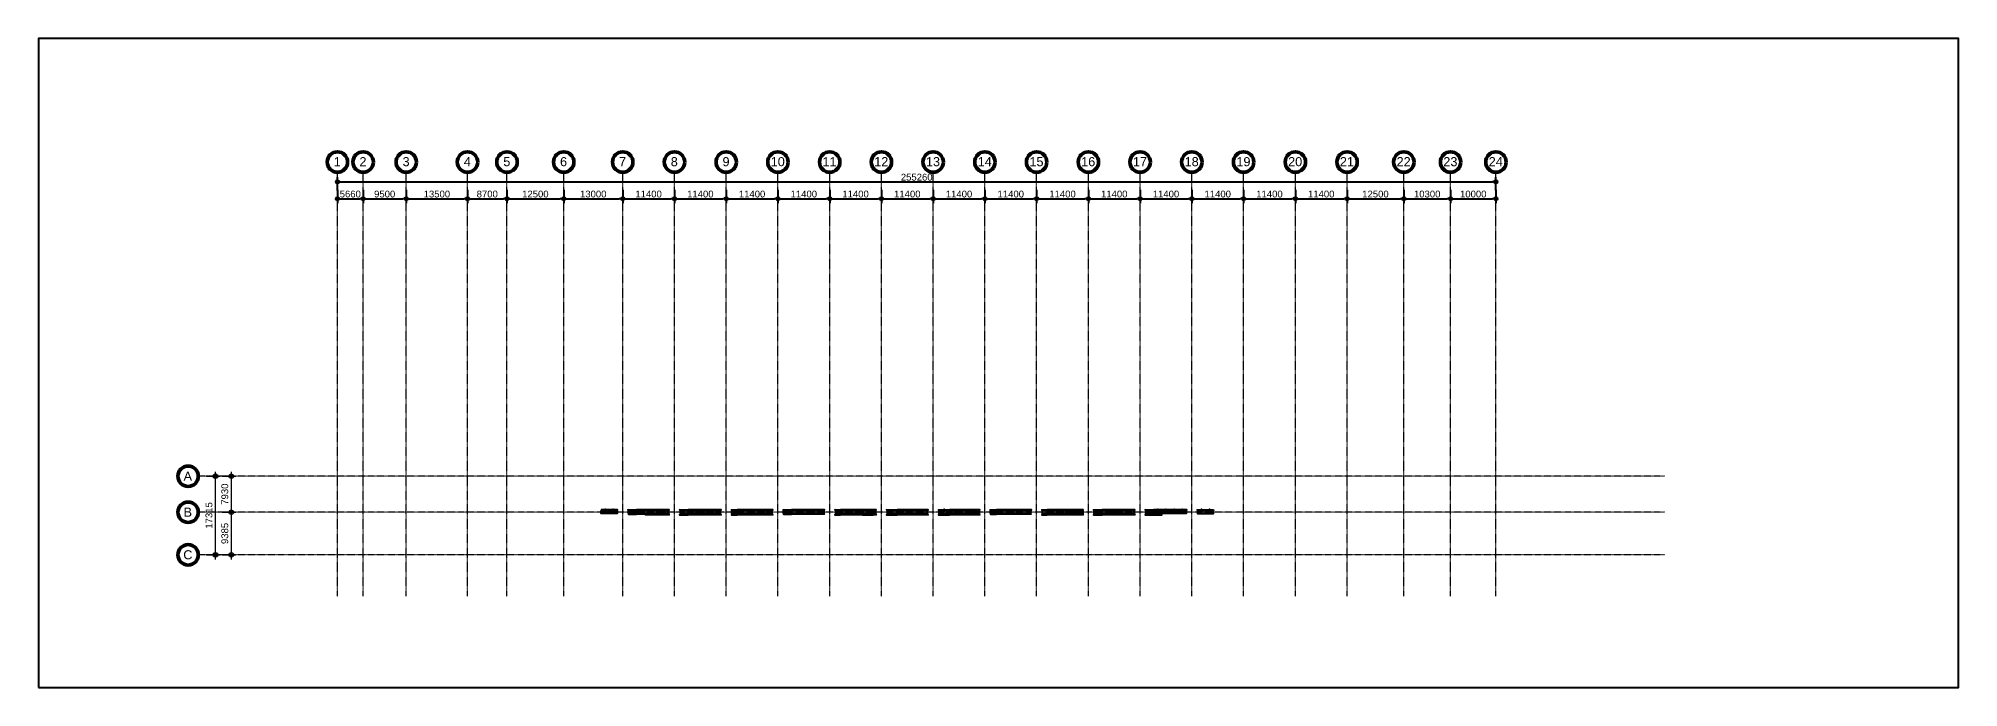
# Model space of a CAD drawing. Header units: millimetres. Extents: x -70132 to 394080, y -1879526 to 121974.
# Drawn here: x -66720 to 356364, y -592847 to -449883 of the extents above; entities that cross this region are included whole.
import ezdxf

# ---------------------------------------------------------------- set-up
doc = ezdxf.new("R2010")
doc.units = ezdxf.units.MM
doc.linetypes.add('DPA_Grid _ Level 100', pattern=[10, 5.5, -1.6, 1.3, -1.6])
doc.layers.add('009 - AHP_06_PANEL_MAIN_COLOR_1', color=3, linetype='Continuous')
for name, color, linetype, lineweight in [('A-ANNO-DIMS', 1, 'Continuous', 9), ('A-ANNO-DIMS-500', 1, 'Continuous', 9), ('S-GRID', 251, 'Continuous', 9), ('S-GRID-IDEN', 3, 'Continuous', 50)]:
    doc.layers.add(name, color=color, linetype=linetype, lineweight=lineweight)
doc.styles.add('Arial', font='arial.ttf', dxfattribs={"height": 1500})
doc.styles.add('Arial_1', font='arial.ttf', dxfattribs={"height": 2000})
doc.styles.add('Arial_2', font='arial.ttf', dxfattribs={"height": 3})
doc.dimstyles.new('DPA-DIM-3_0_C-C', dxfattribs={"dimscale": 304.8, "dimtxt": 1530.3891, "dimasz": 2.46063, "dimexe": 3.28084, "dimexo": 0.0625, "dimgap": 0.82021, "dimtad": 1, "dimdec": 0, "dimzin": 0, "dimdsep": 46, "dimtxsty": 'Arial_2', "dimblk1": 'DOTBLANK', "dimblk2": 'DOTBLANK', "dimsah": 1, "dimcen": 0.09, "dimdle": 3.28084, "dimadec": 8, "dimazin": 0, "dimtfac": 1, "dimtdec": 4, "dimtix": 1, "dimtmove": 0, "dimatfit": 3, "dimfxl": 6.56168, "dimfxlon": 1, "dimtvp": 1, "dimtolj": 1, "dimtzin": 0, "dimarcsym": 2})

# ---------------------------------------------------------------- blocks, each defined once
blk = doc.blocks.new('Grid - 100 Scale-586761-UPPER PLATFORM LEVEL - REFLECTED CEILING')
at = {"layer": 'S-GRID-IDEN'}
blk.add_circle((0, 0), 4.5, dxfattribs=at)
blk = doc.blocks.new('DIMBLOCK1-UPPER PLATFORM LEVEL - REFLECTED CEILING')
at = {"layer": 'A-ANNO-DIMS-500', "transparency": 16777216}
for p, q in [((-1852107, -267565), (-1849107, -267565)), ((-1850107, -267565), (-1852107, -267565)), ((-1850107, -277950), (-1850107, -267565)), ((-1852107, -276950), (-1849107, -276950)), ((-1850107, -276950), (-1852107, -276950))]:
    blk.add_line(p, q, dxfattribs=at)
at = {"layer": 'A-ANNO-DIMS-500', "lineweight": 35, "transparency": 16777216}
for centre in [(-1850107, -267565), (-1850107, -276950)]:
    blk.add_circle(centre, 375, dxfattribs=at)
at = {"layer": 'A-ANNO-DIMS-500', "color": 0, "transparency": 16777216, "insert": (-1852304, -274565), "char_height": 1500, "width": 5537.65, "attachment_point": 1, "rotation": 90, "line_spacing_factor": 0.941778, "style": 'Arial'}
blk.add_mtext('9385', dxfattribs=at)
blk = doc.blocks.new('_DotBlank')
at = {"color": 0, "linetype": 'ByBlock', "lineweight": -2}
blk.add_line((-0.5, 0), (-1, 0), dxfattribs=at)
blk.add_circle((0, 0), 0.5, dxfattribs=at)
blk = doc.blocks.new('DIMBLOCK2-UPPER PLATFORM LEVEL - REFLECTED CEILING')
at = {"layer": 'A-ANNO-DIMS-500', "transparency": 16777216}
for p, q in [((-1852107, -259635), (-1849107, -259635)), ((-1850107, -259635), (-1852107, -259635)), ((-1850107, -267565), (-1850107, -258635)), ((-1852107, -267565), (-1849107, -267565)), ((-1850107, -267565), (-1852107, -267565))]:
    blk.add_line(p, q, dxfattribs=at)
at = {"layer": 'A-ANNO-DIMS-500', "lineweight": 35, "transparency": 16777216}
for centre in [(-1850107, -259635), (-1850107, -267565)]:
    blk.add_circle(centre, 375, dxfattribs=at)
at = {"layer": 'A-ANNO-DIMS-500', "color": 0, "transparency": 16777216, "insert": (-1852304, -265907), "char_height": 1500, "width": 5537.65, "attachment_point": 1, "rotation": 90, "line_spacing_factor": 0.941778, "style": 'Arial'}
blk.add_mtext('7930', dxfattribs=at)
blk = doc.blocks.new('DIMBLOCK3-UPPER PLATFORM LEVEL - REFLECTED CEILING')
at = {"layer": 'A-ANNO-DIMS-500', "transparency": 16777216}
for p, q in [((-1855607, -259635), (-1852607, -259635)), ((-1853607, -259635), (-1855607, -259635)), ((-1853607, -277950), (-1853607, -258635)), ((-1855607, -276950), (-1852607, -276950)), ((-1853607, -276950), (-1855607, -276950))]:
    blk.add_line(p, q, dxfattribs=at)
at = {"layer": 'A-ANNO-DIMS-500', "lineweight": 35, "transparency": 16777216}
for centre in [(-1853607, -259635), (-1853607, -276950)]:
    blk.add_circle(centre, 375, dxfattribs=at)
at = {"layer": 'A-ANNO-DIMS-500', "color": 0, "transparency": 16777216, "insert": (-1855804, -271177), "char_height": 1500, "width": 6922.07, "attachment_point": 1, "rotation": 90, "line_spacing_factor": 0.941778, "style": 'Arial'}
blk.add_mtext('17315', dxfattribs=at)
blk = doc.blocks.new('DIMBLOCK4-UPPER PLATFORM LEVEL - REFLECTED CEILING')
at = {"layer": 'A-ANNO-DIMS', "color": 0, "lineweight": -2, "transparency": 16777216}
for p, q in [((-1826734, -196535), (-1826734, -199516)), ((-1825984, -198516), (-1821824, -198516)), ((-1821074, -196535), (-1821074, -199516))]:
    blk.add_line(p, q, dxfattribs=at)
at = {"layer": 'Defpoints', "color": 0, "transparency": 16777216}
for p in [(-1826734, -196516), (-1821074, -196516), (-1821074, -198516)]:
    blk.add_point(p, dxfattribs=at)
at = {"layer": 'A-ANNO-DIMS', "color": 0, "lineweight": -2, "transparency": 16777216, "xscale": 750, "yscale": 750, "zscale": 750, "rotation": 180}
blk.add_blockref('_DotBlank', (-1826734, -198516), dxfattribs=at)
at = {"layer": 'A-ANNO-DIMS', "color": 0, "lineweight": -2, "transparency": 16777216, "xscale": 750, "yscale": 750, "zscale": 750}
blk.add_blockref('_DotBlank', (-1821074, -198516), dxfattribs=at)
at = {"layer": 'A-ANNO-DIMS', "color": 0, "transparency": 16777216, "insert": (-1823904, -197500), "char_height": 1500, "width": 5537.65, "attachment_point": 5, "style": 'Arial'}
blk.add_mtext('\\A1;5660', dxfattribs=at)
blk = doc.blocks.new('DIMBLOCK5-UPPER PLATFORM LEVEL - REFLECTED CEILING')
at = {"layer": 'A-ANNO-DIMS', "color": 0, "lineweight": -2, "transparency": 16777216}
for p, q in [((-1821074, -196535), (-1821074, -199516)), ((-1820324, -198516), (-1812324, -198516)), ((-1811574, -196535), (-1811574, -199516))]:
    blk.add_line(p, q, dxfattribs=at)
at = {"layer": 'Defpoints', "color": 0, "transparency": 16777216}
for p in [(-1821074, -196516), (-1811574, -196516), (-1811574, -198516)]:
    blk.add_point(p, dxfattribs=at)
at = {"layer": 'A-ANNO-DIMS', "color": 0, "lineweight": -2, "transparency": 16777216, "xscale": 750, "yscale": 750, "zscale": 750, "rotation": 180}
blk.add_blockref('_DotBlank', (-1821074, -198516), dxfattribs=at)
at = {"layer": 'A-ANNO-DIMS', "color": 0, "lineweight": -2, "transparency": 16777216, "xscale": 750, "yscale": 750, "zscale": 750}
blk.add_blockref('_DotBlank', (-1811574, -198516), dxfattribs=at)
at = {"layer": 'A-ANNO-DIMS', "color": 0, "transparency": 16777216, "insert": (-1816324, -197500), "char_height": 1500, "width": 5537.65, "attachment_point": 5, "style": 'Arial'}
blk.add_mtext('\\A1;9500', dxfattribs=at)
blk = doc.blocks.new('DIMBLOCK6-UPPER PLATFORM LEVEL - REFLECTED CEILING')
at = {"layer": 'A-ANNO-DIMS', "color": 0, "lineweight": -2, "transparency": 16777216}
for p, q in [((-1811574, -196535), (-1811574, -199516)), ((-1810824, -198516), (-1798824, -198516)), ((-1798074, -196535), (-1798074, -199516))]:
    blk.add_line(p, q, dxfattribs=at)
at = {"layer": 'Defpoints', "color": 0, "transparency": 16777216}
for p in [(-1811574, -196516), (-1798074, -196516), (-1798074, -198516)]:
    blk.add_point(p, dxfattribs=at)
at = {"layer": 'A-ANNO-DIMS', "color": 0, "lineweight": -2, "transparency": 16777216, "xscale": 750, "yscale": 750, "zscale": 750, "rotation": 180}
blk.add_blockref('_DotBlank', (-1811574, -198516), dxfattribs=at)
at = {"layer": 'A-ANNO-DIMS', "color": 0, "lineweight": -2, "transparency": 16777216, "xscale": 750, "yscale": 750, "zscale": 750}
blk.add_blockref('_DotBlank', (-1798074, -198516), dxfattribs=at)
at = {"layer": 'A-ANNO-DIMS', "color": 0, "transparency": 16777216, "insert": (-1804824, -197500), "char_height": 1500, "width": 6922.07, "attachment_point": 5, "style": 'Arial'}
blk.add_mtext('\\A1;13500', dxfattribs=at)
blk = doc.blocks.new('DIMBLOCK7-UPPER PLATFORM LEVEL - REFLECTED CEILING')
at = {"layer": 'A-ANNO-DIMS', "color": 0, "lineweight": -2, "transparency": 16777216}
for p, q in [((-1798074, -196535), (-1798074, -199516)), ((-1797324, -198516), (-1790124, -198516)), ((-1789374, -196535), (-1789374, -199516))]:
    blk.add_line(p, q, dxfattribs=at)
at = {"layer": 'Defpoints', "color": 0, "transparency": 16777216}
for p in [(-1798074, -196516), (-1789374, -196516), (-1789374, -198516)]:
    blk.add_point(p, dxfattribs=at)
at = {"layer": 'A-ANNO-DIMS', "color": 0, "lineweight": -2, "transparency": 16777216, "xscale": 750, "yscale": 750, "zscale": 750, "rotation": 180}
blk.add_blockref('_DotBlank', (-1798074, -198516), dxfattribs=at)
at = {"layer": 'A-ANNO-DIMS', "color": 0, "lineweight": -2, "transparency": 16777216, "xscale": 750, "yscale": 750, "zscale": 750}
blk.add_blockref('_DotBlank', (-1789374, -198516), dxfattribs=at)
at = {"layer": 'A-ANNO-DIMS', "color": 0, "transparency": 16777216, "insert": (-1793724, -197500), "char_height": 1500, "width": 5537.65, "attachment_point": 5, "style": 'Arial'}
blk.add_mtext('\\A1;8700', dxfattribs=at)
blk = doc.blocks.new('DIMBLOCK8-UPPER PLATFORM LEVEL - REFLECTED CEILING')
at = {"layer": 'A-ANNO-DIMS', "color": 0, "lineweight": -2, "transparency": 16777216}
for p, q in [((-1789374, -196535), (-1789374, -199516)), ((-1788624, -198516), (-1777624, -198516)), ((-1776874, -196535), (-1776874, -199516))]:
    blk.add_line(p, q, dxfattribs=at)
at = {"layer": 'Defpoints', "color": 0, "transparency": 16777216}
for p in [(-1789374, -196516), (-1776874, -196516), (-1776874, -198516)]:
    blk.add_point(p, dxfattribs=at)
at = {"layer": 'A-ANNO-DIMS', "color": 0, "lineweight": -2, "transparency": 16777216, "xscale": 750, "yscale": 750, "zscale": 750, "rotation": 180}
blk.add_blockref('_DotBlank', (-1789374, -198516), dxfattribs=at)
at = {"layer": 'A-ANNO-DIMS', "color": 0, "lineweight": -2, "transparency": 16777216, "xscale": 750, "yscale": 750, "zscale": 750}
blk.add_blockref('_DotBlank', (-1776874, -198516), dxfattribs=at)
at = {"layer": 'A-ANNO-DIMS', "color": 0, "transparency": 16777216, "insert": (-1783124, -197500), "char_height": 1500, "width": 6922.07, "attachment_point": 5, "style": 'Arial'}
blk.add_mtext('\\A1;12500', dxfattribs=at)
blk = doc.blocks.new('DIMBLOCK9-UPPER PLATFORM LEVEL - REFLECTED CEILING')
at = {"layer": 'A-ANNO-DIMS', "color": 0, "lineweight": -2, "transparency": 16777216}
for p, q in [((-1776874, -196535), (-1776874, -199516)), ((-1776124, -198516), (-1764624, -198516)), ((-1763874, -196535), (-1763874, -199516))]:
    blk.add_line(p, q, dxfattribs=at)
at = {"layer": 'Defpoints', "color": 0, "transparency": 16777216}
for p in [(-1776874, -196516), (-1763874, -196516), (-1763874, -198516)]:
    blk.add_point(p, dxfattribs=at)
at = {"layer": 'A-ANNO-DIMS', "color": 0, "lineweight": -2, "transparency": 16777216, "xscale": 750, "yscale": 750, "zscale": 750, "rotation": 180}
blk.add_blockref('_DotBlank', (-1776874, -198516), dxfattribs=at)
at = {"layer": 'A-ANNO-DIMS', "color": 0, "lineweight": -2, "transparency": 16777216, "xscale": 750, "yscale": 750, "zscale": 750}
blk.add_blockref('_DotBlank', (-1763874, -198516), dxfattribs=at)
at = {"layer": 'A-ANNO-DIMS', "color": 0, "transparency": 16777216, "insert": (-1770374, -197500), "char_height": 1500, "width": 6922.07, "attachment_point": 5, "style": 'Arial'}
blk.add_mtext('\\A1;13000', dxfattribs=at)
blk = doc.blocks.new('DIMBLOCK10-UPPER PLATFORM LEVEL - REFLECTED CEILING')
at = {"layer": 'A-ANNO-DIMS', "color": 0, "lineweight": -2, "transparency": 16777216}
for p, q in [((-1763874, -196535), (-1763874, -199516)), ((-1763124, -198516), (-1753224, -198516)), ((-1752474, -196535), (-1752474, -199516))]:
    blk.add_line(p, q, dxfattribs=at)
at = {"layer": 'Defpoints', "color": 0, "transparency": 16777216}
for p in [(-1763874, -196516), (-1752474, -196516), (-1752474, -198516)]:
    blk.add_point(p, dxfattribs=at)
at = {"layer": 'A-ANNO-DIMS', "color": 0, "lineweight": -2, "transparency": 16777216, "xscale": 750, "yscale": 750, "zscale": 750, "rotation": 180}
blk.add_blockref('_DotBlank', (-1763874, -198516), dxfattribs=at)
at = {"layer": 'A-ANNO-DIMS', "color": 0, "lineweight": -2, "transparency": 16777216, "xscale": 750, "yscale": 750, "zscale": 750}
blk.add_blockref('_DotBlank', (-1752474, -198516), dxfattribs=at)
at = {"layer": 'A-ANNO-DIMS', "color": 0, "transparency": 16777216, "insert": (-1758174, -197500), "char_height": 1500, "width": 6922.07, "attachment_point": 5, "style": 'Arial'}
blk.add_mtext('\\A1;11400', dxfattribs=at)
blk = doc.blocks.new('DIMBLOCK11-UPPER PLATFORM LEVEL - REFLECTED CEILING')
at = {"layer": 'A-ANNO-DIMS', "color": 0, "lineweight": -2, "transparency": 16777216}
for p, q in [((-1752474, -196535), (-1752474, -199516)), ((-1751724, -198516), (-1741824, -198516)), ((-1741074, -196535), (-1741074, -199516))]:
    blk.add_line(p, q, dxfattribs=at)
at = {"layer": 'Defpoints', "color": 0, "transparency": 16777216}
for p in [(-1752474, -196516), (-1741074, -196516), (-1741074, -198516)]:
    blk.add_point(p, dxfattribs=at)
at = {"layer": 'A-ANNO-DIMS', "color": 0, "lineweight": -2, "transparency": 16777216, "xscale": 750, "yscale": 750, "zscale": 750, "rotation": 180}
blk.add_blockref('_DotBlank', (-1752474, -198516), dxfattribs=at)
at = {"layer": 'A-ANNO-DIMS', "color": 0, "lineweight": -2, "transparency": 16777216, "xscale": 750, "yscale": 750, "zscale": 750}
blk.add_blockref('_DotBlank', (-1741074, -198516), dxfattribs=at)
at = {"layer": 'A-ANNO-DIMS', "color": 0, "transparency": 16777216, "insert": (-1746774, -197500), "char_height": 1500, "width": 6922.07, "attachment_point": 5, "style": 'Arial'}
blk.add_mtext('\\A1;11400', dxfattribs=at)
blk = doc.blocks.new('DIMBLOCK12-UPPER PLATFORM LEVEL - REFLECTED CEILING')
at = {"layer": 'A-ANNO-DIMS', "color": 0, "lineweight": -2, "transparency": 16777216}
for p, q in [((-1741074, -196535), (-1741074, -199516)), ((-1740324, -198516), (-1730424, -198516)), ((-1729674, -196535), (-1729674, -199516))]:
    blk.add_line(p, q, dxfattribs=at)
at = {"layer": 'Defpoints', "color": 0, "transparency": 16777216}
for p in [(-1741074, -196516), (-1729674, -196516), (-1729674, -198516)]:
    blk.add_point(p, dxfattribs=at)
at = {"layer": 'A-ANNO-DIMS', "color": 0, "lineweight": -2, "transparency": 16777216, "xscale": 750, "yscale": 750, "zscale": 750, "rotation": 180}
blk.add_blockref('_DotBlank', (-1741074, -198516), dxfattribs=at)
at = {"layer": 'A-ANNO-DIMS', "color": 0, "lineweight": -2, "transparency": 16777216, "xscale": 750, "yscale": 750, "zscale": 750}
blk.add_blockref('_DotBlank', (-1729674, -198516), dxfattribs=at)
at = {"layer": 'A-ANNO-DIMS', "color": 0, "transparency": 16777216, "insert": (-1735374, -197500), "char_height": 1500, "width": 6922.07, "attachment_point": 5, "style": 'Arial'}
blk.add_mtext('\\A1;11400', dxfattribs=at)
blk = doc.blocks.new('DIMBLOCK13-UPPER PLATFORM LEVEL - REFLECTED CEILING')
at = {"layer": 'A-ANNO-DIMS', "color": 0, "lineweight": -2, "transparency": 16777216}
for p, q in [((-1729674, -196535), (-1729674, -199516)), ((-1728924, -198516), (-1719024, -198516)), ((-1718274, -196535), (-1718274, -199516))]:
    blk.add_line(p, q, dxfattribs=at)
at = {"layer": 'Defpoints', "color": 0, "transparency": 16777216}
for p in [(-1729674, -196516), (-1718274, -196516), (-1718274, -198516)]:
    blk.add_point(p, dxfattribs=at)
at = {"layer": 'A-ANNO-DIMS', "color": 0, "lineweight": -2, "transparency": 16777216, "xscale": 750, "yscale": 750, "zscale": 750, "rotation": 180}
blk.add_blockref('_DotBlank', (-1729674, -198516), dxfattribs=at)
at = {"layer": 'A-ANNO-DIMS', "color": 0, "lineweight": -2, "transparency": 16777216, "xscale": 750, "yscale": 750, "zscale": 750}
blk.add_blockref('_DotBlank', (-1718274, -198516), dxfattribs=at)
at = {"layer": 'A-ANNO-DIMS', "color": 0, "transparency": 16777216, "insert": (-1723974, -197500), "char_height": 1500, "width": 6922.07, "attachment_point": 5, "style": 'Arial'}
blk.add_mtext('\\A1;11400', dxfattribs=at)
blk = doc.blocks.new('DIMBLOCK14-UPPER PLATFORM LEVEL - REFLECTED CEILING')
at = {"layer": 'A-ANNO-DIMS', "color": 0, "lineweight": -2, "transparency": 16777216}
for p, q in [((-1718274, -196535), (-1718274, -199516)), ((-1717524, -198516), (-1707624, -198516)), ((-1706874, -196535), (-1706874, -199516))]:
    blk.add_line(p, q, dxfattribs=at)
at = {"layer": 'Defpoints', "color": 0, "transparency": 16777216}
for p in [(-1718274, -196516), (-1706874, -196516), (-1706874, -198516)]:
    blk.add_point(p, dxfattribs=at)
at = {"layer": 'A-ANNO-DIMS', "color": 0, "lineweight": -2, "transparency": 16777216, "xscale": 750, "yscale": 750, "zscale": 750, "rotation": 180}
blk.add_blockref('_DotBlank', (-1718274, -198516), dxfattribs=at)
at = {"layer": 'A-ANNO-DIMS', "color": 0, "lineweight": -2, "transparency": 16777216, "xscale": 750, "yscale": 750, "zscale": 750}
blk.add_blockref('_DotBlank', (-1706874, -198516), dxfattribs=at)
at = {"layer": 'A-ANNO-DIMS', "color": 0, "transparency": 16777216, "insert": (-1712574, -197500), "char_height": 1500, "width": 6922.07, "attachment_point": 5, "style": 'Arial'}
blk.add_mtext('\\A1;11400', dxfattribs=at)
blk = doc.blocks.new('DIMBLOCK15-UPPER PLATFORM LEVEL - REFLECTED CEILING')
at = {"layer": 'A-ANNO-DIMS', "color": 0, "lineweight": -2, "transparency": 16777216}
for p, q in [((-1706874, -196535), (-1706874, -199516)), ((-1706124, -198516), (-1696224, -198516)), ((-1695474, -196535), (-1695474, -199516))]:
    blk.add_line(p, q, dxfattribs=at)
at = {"layer": 'Defpoints', "color": 0, "transparency": 16777216}
for p in [(-1706874, -196516), (-1695474, -196516), (-1695474, -198516)]:
    blk.add_point(p, dxfattribs=at)
at = {"layer": 'A-ANNO-DIMS', "color": 0, "lineweight": -2, "transparency": 16777216, "xscale": 750, "yscale": 750, "zscale": 750, "rotation": 180}
blk.add_blockref('_DotBlank', (-1706874, -198516), dxfattribs=at)
at = {"layer": 'A-ANNO-DIMS', "color": 0, "lineweight": -2, "transparency": 16777216, "xscale": 750, "yscale": 750, "zscale": 750}
blk.add_blockref('_DotBlank', (-1695474, -198516), dxfattribs=at)
at = {"layer": 'A-ANNO-DIMS', "color": 0, "transparency": 16777216, "insert": (-1701174, -197500), "char_height": 1500, "width": 6922.07, "attachment_point": 5, "style": 'Arial'}
blk.add_mtext('\\A1;11400', dxfattribs=at)
blk = doc.blocks.new('DIMBLOCK16-UPPER PLATFORM LEVEL - REFLECTED CEILING')
at = {"layer": 'A-ANNO-DIMS', "color": 0, "lineweight": -2, "transparency": 16777216}
for p, q in [((-1695474, -196535), (-1695474, -199516)), ((-1694724, -198516), (-1684824, -198516)), ((-1684074, -196535), (-1684074, -199516))]:
    blk.add_line(p, q, dxfattribs=at)
at = {"layer": 'Defpoints', "color": 0, "transparency": 16777216}
for p in [(-1695474, -196516), (-1684074, -196516), (-1684074, -198516)]:
    blk.add_point(p, dxfattribs=at)
at = {"layer": 'A-ANNO-DIMS', "color": 0, "lineweight": -2, "transparency": 16777216, "xscale": 750, "yscale": 750, "zscale": 750, "rotation": 180}
blk.add_blockref('_DotBlank', (-1695474, -198516), dxfattribs=at)
at = {"layer": 'A-ANNO-DIMS', "color": 0, "lineweight": -2, "transparency": 16777216, "xscale": 750, "yscale": 750, "zscale": 750}
blk.add_blockref('_DotBlank', (-1684074, -198516), dxfattribs=at)
at = {"layer": 'A-ANNO-DIMS', "color": 0, "transparency": 16777216, "insert": (-1689774, -197500), "char_height": 1500, "width": 6922.07, "attachment_point": 5, "style": 'Arial'}
blk.add_mtext('\\A1;11400', dxfattribs=at)
blk = doc.blocks.new('DIMBLOCK17-UPPER PLATFORM LEVEL - REFLECTED CEILING')
at = {"layer": 'A-ANNO-DIMS', "color": 0, "lineweight": -2, "transparency": 16777216}
for p, q in [((-1684074, -196535), (-1684074, -199516)), ((-1683324, -198516), (-1673424, -198516)), ((-1672674, -196535), (-1672674, -199516))]:
    blk.add_line(p, q, dxfattribs=at)
at = {"layer": 'Defpoints', "color": 0, "transparency": 16777216}
for p in [(-1684074, -196516), (-1672674, -196516), (-1672674, -198516)]:
    blk.add_point(p, dxfattribs=at)
at = {"layer": 'A-ANNO-DIMS', "color": 0, "lineweight": -2, "transparency": 16777216, "xscale": 750, "yscale": 750, "zscale": 750, "rotation": 180}
blk.add_blockref('_DotBlank', (-1684074, -198516), dxfattribs=at)
at = {"layer": 'A-ANNO-DIMS', "color": 0, "lineweight": -2, "transparency": 16777216, "xscale": 750, "yscale": 750, "zscale": 750}
blk.add_blockref('_DotBlank', (-1672674, -198516), dxfattribs=at)
at = {"layer": 'A-ANNO-DIMS', "color": 0, "transparency": 16777216, "insert": (-1678374, -197500), "char_height": 1500, "width": 6922.07, "attachment_point": 5, "style": 'Arial'}
blk.add_mtext('\\A1;11400', dxfattribs=at)
blk = doc.blocks.new('DIMBLOCK18-UPPER PLATFORM LEVEL - REFLECTED CEILING')
at = {"layer": 'A-ANNO-DIMS', "color": 0, "lineweight": -2, "transparency": 16777216}
for p, q in [((-1672674, -196535), (-1672674, -199516)), ((-1671924, -198516), (-1662024, -198516)), ((-1661274, -196535), (-1661274, -199516))]:
    blk.add_line(p, q, dxfattribs=at)
at = {"layer": 'Defpoints', "color": 0, "transparency": 16777216}
for p in [(-1672674, -196516), (-1661274, -196516), (-1661274, -198516)]:
    blk.add_point(p, dxfattribs=at)
at = {"layer": 'A-ANNO-DIMS', "color": 0, "lineweight": -2, "transparency": 16777216, "xscale": 750, "yscale": 750, "zscale": 750, "rotation": 180}
blk.add_blockref('_DotBlank', (-1672674, -198516), dxfattribs=at)
at = {"layer": 'A-ANNO-DIMS', "color": 0, "lineweight": -2, "transparency": 16777216, "xscale": 750, "yscale": 750, "zscale": 750}
blk.add_blockref('_DotBlank', (-1661274, -198516), dxfattribs=at)
at = {"layer": 'A-ANNO-DIMS', "color": 0, "transparency": 16777216, "insert": (-1666974, -197500), "char_height": 1500, "width": 6922.07, "attachment_point": 5, "style": 'Arial'}
blk.add_mtext('\\A1;11400', dxfattribs=at)
blk = doc.blocks.new('DIMBLOCK19-UPPER PLATFORM LEVEL - REFLECTED CEILING')
at = {"layer": 'A-ANNO-DIMS', "color": 0, "lineweight": -2, "transparency": 16777216}
for p, q in [((-1661274, -196535), (-1661274, -199516)), ((-1660524, -198516), (-1650624, -198516)), ((-1649874, -196535), (-1649874, -199516))]:
    blk.add_line(p, q, dxfattribs=at)
at = {"layer": 'Defpoints', "color": 0, "transparency": 16777216}
for p in [(-1661274, -196516), (-1649874, -196516), (-1649874, -198516)]:
    blk.add_point(p, dxfattribs=at)
at = {"layer": 'A-ANNO-DIMS', "color": 0, "lineweight": -2, "transparency": 16777216, "xscale": 750, "yscale": 750, "zscale": 750, "rotation": 180}
blk.add_blockref('_DotBlank', (-1661274, -198516), dxfattribs=at)
at = {"layer": 'A-ANNO-DIMS', "color": 0, "lineweight": -2, "transparency": 16777216, "xscale": 750, "yscale": 750, "zscale": 750}
blk.add_blockref('_DotBlank', (-1649874, -198516), dxfattribs=at)
at = {"layer": 'A-ANNO-DIMS', "color": 0, "transparency": 16777216, "insert": (-1655574, -197500), "char_height": 1500, "width": 6922.07, "attachment_point": 5, "style": 'Arial'}
blk.add_mtext('\\A1;11400', dxfattribs=at)
blk = doc.blocks.new('DIMBLOCK20-UPPER PLATFORM LEVEL - REFLECTED CEILING')
at = {"layer": 'A-ANNO-DIMS', "color": 0, "lineweight": -2, "transparency": 16777216}
for p, q in [((-1649874, -196535), (-1649874, -199516)), ((-1649124, -198516), (-1639224, -198516)), ((-1638474, -196535), (-1638474, -199516))]:
    blk.add_line(p, q, dxfattribs=at)
at = {"layer": 'Defpoints', "color": 0, "transparency": 16777216}
for p in [(-1649874, -196516), (-1638474, -196516), (-1638474, -198516)]:
    blk.add_point(p, dxfattribs=at)
at = {"layer": 'A-ANNO-DIMS', "color": 0, "lineweight": -2, "transparency": 16777216, "xscale": 750, "yscale": 750, "zscale": 750, "rotation": 180}
blk.add_blockref('_DotBlank', (-1649874, -198516), dxfattribs=at)
at = {"layer": 'A-ANNO-DIMS', "color": 0, "lineweight": -2, "transparency": 16777216, "xscale": 750, "yscale": 750, "zscale": 750}
blk.add_blockref('_DotBlank', (-1638474, -198516), dxfattribs=at)
at = {"layer": 'A-ANNO-DIMS', "color": 0, "transparency": 16777216, "insert": (-1644174, -197500), "char_height": 1500, "width": 6922.07, "attachment_point": 5, "style": 'Arial'}
blk.add_mtext('\\A1;11400', dxfattribs=at)
blk = doc.blocks.new('DIMBLOCK21-UPPER PLATFORM LEVEL - REFLECTED CEILING')
at = {"layer": 'A-ANNO-DIMS', "color": 0, "lineweight": -2, "transparency": 16777216}
for p, q in [((-1638474, -196535), (-1638474, -199516)), ((-1637724, -198516), (-1627824, -198516)), ((-1627074, -196535), (-1627074, -199516))]:
    blk.add_line(p, q, dxfattribs=at)
at = {"layer": 'Defpoints', "color": 0, "transparency": 16777216}
for p in [(-1638474, -196516), (-1627074, -196516), (-1627074, -198516)]:
    blk.add_point(p, dxfattribs=at)
at = {"layer": 'A-ANNO-DIMS', "color": 0, "lineweight": -2, "transparency": 16777216, "xscale": 750, "yscale": 750, "zscale": 750, "rotation": 180}
blk.add_blockref('_DotBlank', (-1638474, -198516), dxfattribs=at)
at = {"layer": 'A-ANNO-DIMS', "color": 0, "lineweight": -2, "transparency": 16777216, "xscale": 750, "yscale": 750, "zscale": 750}
blk.add_blockref('_DotBlank', (-1627074, -198516), dxfattribs=at)
at = {"layer": 'A-ANNO-DIMS', "color": 0, "transparency": 16777216, "insert": (-1632774, -197500), "char_height": 1500, "width": 6922.07, "attachment_point": 5, "style": 'Arial'}
blk.add_mtext('\\A1;11400', dxfattribs=at)
blk = doc.blocks.new('DIMBLOCK22-UPPER PLATFORM LEVEL - REFLECTED CEILING')
at = {"layer": 'A-ANNO-DIMS', "color": 0, "lineweight": -2, "transparency": 16777216}
for p, q in [((-1627074, -196535), (-1627074, -199516)), ((-1626324, -198516), (-1616424, -198516)), ((-1615674, -196535), (-1615674, -199516))]:
    blk.add_line(p, q, dxfattribs=at)
at = {"layer": 'Defpoints', "color": 0, "transparency": 16777216}
for p in [(-1627074, -196516), (-1615674, -196516), (-1615674, -198516)]:
    blk.add_point(p, dxfattribs=at)
at = {"layer": 'A-ANNO-DIMS', "color": 0, "lineweight": -2, "transparency": 16777216, "xscale": 750, "yscale": 750, "zscale": 750, "rotation": 180}
blk.add_blockref('_DotBlank', (-1627074, -198516), dxfattribs=at)
at = {"layer": 'A-ANNO-DIMS', "color": 0, "lineweight": -2, "transparency": 16777216, "xscale": 750, "yscale": 750, "zscale": 750}
blk.add_blockref('_DotBlank', (-1615674, -198516), dxfattribs=at)
at = {"layer": 'A-ANNO-DIMS', "color": 0, "transparency": 16777216, "insert": (-1621374, -197500), "char_height": 1500, "width": 6922.07, "attachment_point": 5, "style": 'Arial'}
blk.add_mtext('\\A1;11400', dxfattribs=at)
blk = doc.blocks.new('DIMBLOCK23-UPPER PLATFORM LEVEL - REFLECTED CEILING')
at = {"layer": 'A-ANNO-DIMS', "color": 0, "lineweight": -2, "transparency": 16777216}
for p, q in [((-1615674, -196535), (-1615674, -199516)), ((-1614924, -198516), (-1605024, -198516)), ((-1604274, -196535), (-1604274, -199516))]:
    blk.add_line(p, q, dxfattribs=at)
at = {"layer": 'Defpoints', "color": 0, "transparency": 16777216}
for p in [(-1615674, -196516), (-1604274, -196516), (-1604274, -198516)]:
    blk.add_point(p, dxfattribs=at)
at = {"layer": 'A-ANNO-DIMS', "color": 0, "lineweight": -2, "transparency": 16777216, "xscale": 750, "yscale": 750, "zscale": 750, "rotation": 180}
blk.add_blockref('_DotBlank', (-1615674, -198516), dxfattribs=at)
at = {"layer": 'A-ANNO-DIMS', "color": 0, "lineweight": -2, "transparency": 16777216, "xscale": 750, "yscale": 750, "zscale": 750}
blk.add_blockref('_DotBlank', (-1604274, -198516), dxfattribs=at)
at = {"layer": 'A-ANNO-DIMS', "color": 0, "transparency": 16777216, "insert": (-1609974, -197500), "char_height": 1500, "width": 6922.07, "attachment_point": 5, "style": 'Arial'}
blk.add_mtext('\\A1;11400', dxfattribs=at)
blk = doc.blocks.new('DIMBLOCK24-UPPER PLATFORM LEVEL - REFLECTED CEILING')
at = {"layer": 'A-ANNO-DIMS', "color": 0, "lineweight": -2, "transparency": 16777216}
for p, q in [((-1604274, -196535), (-1604274, -199516)), ((-1603524, -198516), (-1592524, -198516)), ((-1591774, -196535), (-1591774, -199516))]:
    blk.add_line(p, q, dxfattribs=at)
at = {"layer": 'Defpoints', "color": 0, "transparency": 16777216}
for p in [(-1604274, -196516), (-1591774, -196516), (-1591774, -198516)]:
    blk.add_point(p, dxfattribs=at)
at = {"layer": 'A-ANNO-DIMS', "color": 0, "lineweight": -2, "transparency": 16777216, "xscale": 750, "yscale": 750, "zscale": 750, "rotation": 180}
blk.add_blockref('_DotBlank', (-1604274, -198516), dxfattribs=at)
at = {"layer": 'A-ANNO-DIMS', "color": 0, "lineweight": -2, "transparency": 16777216, "xscale": 750, "yscale": 750, "zscale": 750}
blk.add_blockref('_DotBlank', (-1591774, -198516), dxfattribs=at)
at = {"layer": 'A-ANNO-DIMS', "color": 0, "transparency": 16777216, "insert": (-1598024, -197500), "char_height": 1500, "width": 6922.07, "attachment_point": 5, "style": 'Arial'}
blk.add_mtext('\\A1;12500', dxfattribs=at)
blk = doc.blocks.new('DIMBLOCK25-UPPER PLATFORM LEVEL - REFLECTED CEILING')
at = {"layer": 'A-ANNO-DIMS', "color": 0, "lineweight": -2, "transparency": 16777216}
for p, q in [((-1591774, -196535), (-1591774, -199516)), ((-1591024, -198516), (-1582224, -198516)), ((-1581474, -196535), (-1581474, -199516))]:
    blk.add_line(p, q, dxfattribs=at)
at = {"layer": 'Defpoints', "color": 0, "transparency": 16777216}
for p in [(-1591774, -196516), (-1581474, -196516), (-1581474, -198516)]:
    blk.add_point(p, dxfattribs=at)
at = {"layer": 'A-ANNO-DIMS', "color": 0, "lineweight": -2, "transparency": 16777216, "xscale": 750, "yscale": 750, "zscale": 750, "rotation": 180}
blk.add_blockref('_DotBlank', (-1591774, -198516), dxfattribs=at)
at = {"layer": 'A-ANNO-DIMS', "color": 0, "lineweight": -2, "transparency": 16777216, "xscale": 750, "yscale": 750, "zscale": 750}
blk.add_blockref('_DotBlank', (-1581474, -198516), dxfattribs=at)
at = {"layer": 'A-ANNO-DIMS', "color": 0, "transparency": 16777216, "insert": (-1586624, -197500), "char_height": 1500, "width": 6922.07, "attachment_point": 5, "style": 'Arial'}
blk.add_mtext('\\A1;10300', dxfattribs=at)
blk = doc.blocks.new('DIMBLOCK26-UPPER PLATFORM LEVEL - REFLECTED CEILING')
at = {"layer": 'A-ANNO-DIMS', "color": 0, "lineweight": -2, "transparency": 16777216}
for p, q in [((-1581474, -196535), (-1581474, -199516)), ((-1580724, -198516), (-1572224, -198516)), ((-1571474, -196535), (-1571474, -199516))]:
    blk.add_line(p, q, dxfattribs=at)
at = {"layer": 'Defpoints', "color": 0, "transparency": 16777216}
for p in [(-1581474, -196516), (-1571474, -196516), (-1571474, -198516)]:
    blk.add_point(p, dxfattribs=at)
at = {"layer": 'A-ANNO-DIMS', "color": 0, "lineweight": -2, "transparency": 16777216, "xscale": 750, "yscale": 750, "zscale": 750, "rotation": 180}
blk.add_blockref('_DotBlank', (-1581474, -198516), dxfattribs=at)
at = {"layer": 'A-ANNO-DIMS', "color": 0, "lineweight": -2, "transparency": 16777216, "xscale": 750, "yscale": 750, "zscale": 750}
blk.add_blockref('_DotBlank', (-1571474, -198516), dxfattribs=at)
at = {"layer": 'A-ANNO-DIMS', "color": 0, "transparency": 16777216, "insert": (-1576474, -197500), "char_height": 1500, "width": 6922.07, "attachment_point": 5, "style": 'Arial'}
blk.add_mtext('\\A1;10000', dxfattribs=at)
blk = doc.blocks.new('DIMBLOCK27-UPPER PLATFORM LEVEL - REFLECTED CEILING')
at = {"layer": 'A-ANNO-DIMS', "color": 0, "lineweight": -2, "transparency": 16777216}
for p, q in [((-1826734, -196703), (-1826734, -193796)), ((-1571474, -196703), (-1571474, -193796)), ((-1825984, -194796), (-1572224, -194796))]:
    blk.add_line(p, q, dxfattribs=at)
at = {"layer": 'Defpoints', "color": 0, "transparency": 16777216}
for p in [(-1826734, -196722), (-1571474, -194796), (-1571474, -196722)]:
    blk.add_point(p, dxfattribs=at)
at = {"layer": 'A-ANNO-DIMS', "color": 0, "lineweight": -2, "transparency": 16777216, "xscale": 750, "yscale": 750, "zscale": 750, "rotation": 180}
blk.add_blockref('_DotBlank', (-1826734, -194796), dxfattribs=at)
at = {"layer": 'A-ANNO-DIMS', "color": 0, "lineweight": -2, "transparency": 16777216, "xscale": 750, "yscale": 750, "zscale": 750}
blk.add_blockref('_DotBlank', (-1571474, -194796), dxfattribs=at)
at = {"layer": 'A-ANNO-DIMS', "color": 0, "transparency": 16777216, "insert": (-1699104, -193781), "char_height": 1500, "width": 8306.48, "attachment_point": 5, "style": 'Arial'}
blk.add_mtext('\\A1;255260', dxfattribs=at)
blk = doc.blocks.new('*U534')
blk.add_point((0, 0))
at = {"layer": '009 - AHP_06_PANEL_MAIN_COLOR_1'}
for points in [[(-893, 550), (-893, 350), (893, 350), (893, 550)], [(-893, 300), (-893, -300), (893, -300), (893, 300)], [(893, -350), (893, -550), (-893, -550), (-893, -350)]]:
    blk.add_lwpolyline(points, close=True, dxfattribs=at)
blk = doc.blocks.new('*U630')
blk.add_point((0, 0))
at = {"layer": '009 - AHP_06_PANEL_MAIN_COLOR_1'}
for points in [[(-893, 550), (-893, 350), (893, 350), (893, 454), (989, 550)], [(-893, 300), (-893, -300), (893, -300), (893, 300)], [(893, -350), (893, -454), (989, -550), (-893, -550), (-893, -350)]]:
    blk.add_lwpolyline(points, close=True, dxfattribs=at)
blk = doc.blocks.new('*U778')
blk.add_point((0, 0))
at = {"layer": '009 - AHP_06_PANEL_MAIN_COLOR_1'}
for points in [[(-893, 550), (-893, 350), (893, 350), (893, 550)], [(-893, 300), (-893, -300), (893, -300), (893, 300)], [(893, -350), (893, -440), (-893, -440), (-893, -350)]]:
    blk.add_lwpolyline(points, close=True, dxfattribs=at)
blk = doc.blocks.new('*U780')
blk.add_point((0, 0))
at = {"layer": '009 - AHP_06_PANEL_MAIN_COLOR_1'}
for points in [[(-893, 550), (-893, 350), (893, 350), (893, 454), (989, 550)], [(-893, 300), (-893, -300), (893, -300), (893, 300)], [(893, -350), (893, -440), (-893, -440), (-893, -350)]]:
    blk.add_lwpolyline(points, close=True, dxfattribs=at)
blk = doc.blocks.new('*U845')
blk.add_point((0, 0))
at = {"layer": '009 - AHP_06_PANEL_MAIN_COLOR_1'}
for points in [[(-893, 550), (-893, 350), (893, 350), (893, 550)], [(-893, 300), (-893, -300), (893, -300), (893, 300)], [(893, -350), (893, -550), (-893, -550), (-893, -350)]]:
    blk.add_lwpolyline(points, close=True, dxfattribs=at)
blk = doc.blocks.new('*U846')
blk.add_point((0, 0))
at = {"layer": '009 - AHP_06_PANEL_MAIN_COLOR_1'}
for points in [[(-893, 550), (-893, 350), (893, 350), (893, 550)], [(-893, 300), (-893, -300), (893, -300), (893, 300)], [(893, -350), (893, -550), (-893, -550), (-893, -350)]]:
    blk.add_lwpolyline(points, close=True, dxfattribs=at)
blk = doc.blocks.new('*U847')
blk.add_point((0, 0))
at = {"layer": '009 - AHP_06_PANEL_MAIN_COLOR_1'}
for points in [[(-893, 550), (-893, 350), (893, 350), (893, 550)], [(-893, 300), (-893, -300), (893, -300), (893, 300)], [(893, -350), (893, -550), (-893, -550), (-893, -350)]]:
    blk.add_lwpolyline(points, close=True, dxfattribs=at)
blk = doc.blocks.new('*U850')
blk.add_point((0, 0))
at = {"layer": '009 - AHP_06_PANEL_MAIN_COLOR_1'}
for points in [[(-1200, 550), (-1200, 350), (1200, 350), (1200, 550)], [(-1200, 300), (-1200, -300), (1200, -300), (1200, 300)], [(1200, -350), (1200, -550), (-1200, -550), (-1200, -350)]]:
    blk.add_lwpolyline(points, close=True, dxfattribs=at)
blk = doc.blocks.new('*U800')
blk.add_point((0, 0))
at = {"layer": '009 - AHP_06_PANEL_MAIN_COLOR_1'}
for points in [[(-1200, 550), (-1200, 350), (1200, 350), (1200, 550)], [(-1200, 300), (-1200, -300), (1200, -300), (1200, 300)], [(1200, -350), (1200, -440), (-1200, -440), (-1200, -350)]]:
    blk.add_lwpolyline(points, close=True, dxfattribs=at)
blk = doc.blocks.new('*U832')
for p in [(0, 875), (0, 475)]:
    blk.add_point(p)
at = {"layer": '009 - AHP_06_PANEL_MAIN_COLOR_1'}
for points in [[(-870, 850), (-870, 650), (870, 650), (870, 850)], [(870, 600), (870, 0), (-870, 0), (-870, 600)]]:
    blk.add_lwpolyline(points, close=True, dxfattribs=at)
blk = doc.blocks.new('*U833')
for p in [(0, 875), (0, 475)]:
    blk.add_point(p)
at = {"layer": '009 - AHP_06_PANEL_MAIN_COLOR_1'}
for points in [[(-885, 850), (-885, 650), (885, 650), (885, 754), (981, 850)], [(885, 600), (885, 0), (-885, 0), (-885, 600)]]:
    blk.add_lwpolyline(points, close=True, dxfattribs=at)
blk = doc.blocks.new('*U834')
for p in [(0, 875), (0, 475)]:
    blk.add_point(p)
at = {"layer": '009 - AHP_06_PANEL_MAIN_COLOR_1'}
for points in [[(-1178, 850), (-1178, 650), (1178, 650), (1178, 754), (1274, 850)], [(1178, 600), (1178, 0), (-1178, 0), (-1178, 600)]]:
    blk.add_lwpolyline(points, close=True, dxfattribs=at)
blk = doc.blocks.new('*U639')
blk.add_point((0, 0))
at = {"layer": '009 - AHP_06_PANEL_MAIN_COLOR_1'}
for points in [[(-1104, 550), (-1104, 350), (1104, 350), (1104, 454), (1200, 550)], [(-1104, 300), (-1104, -300), (1104, -300), (1104, 300)], [(1104, -350), (1104, -454), (1200, -550), (-1104, -550), (-1104, -350)]]:
    blk.add_lwpolyline(points, close=True, dxfattribs=at)
blk = doc.blocks.new('*U837')
blk.add_point((0, 0))
at = {"layer": '009 - AHP_06_PANEL_MAIN_COLOR_1'}
for points in [[(-1200, 550), (-1200, 350), (1200, 350), (1200, 550)], [(-1200, 300), (-1200, -300), (1200, -300), (1200, 300)], [(1200, -350), (1200, -550), (-1200, -550), (-1200, -350)]]:
    blk.add_lwpolyline(points, close=True, dxfattribs=at)
blk = doc.blocks.new('*U804')
at = {"layer": '009 - AHP_06_PANEL_MAIN_COLOR_1'}
blk.add_lwpolyline([(0, 0), (0, 200), (573, 200), (573, 96), (669, 0)], close=True, dxfattribs=at)
blk = doc.blocks.new('*U803')
at = {"layer": '009 - AHP_06_PANEL_MAIN_COLOR_1'}
blk.add_lwpolyline([(0, 0), (2375, 0), (2375, 200), (0, 200)], close=True, dxfattribs=at)
blk = doc.blocks.new('*U801')
at = {"layer": '009 - AHP_06_PANEL_MAIN_COLOR_1'}
blk.add_lwpolyline([(0, 0), (2400, 0), (2400, 600), (0, 600)], close=True, dxfattribs=at)
blk = doc.blocks.new('*U802')
at = {"layer": '009 - AHP_06_PANEL_MAIN_COLOR_1'}
blk.add_lwpolyline([(0, 0), (0, 200), (555, 200), (555, 96), (651, 0)], close=True, dxfattribs=at)
blk = doc.blocks.new('*U807')
at = {"layer": '009 - AHP_06_PANEL_MAIN_COLOR_1'}
blk.add_lwpolyline([(0, 0), (0, 200), (2355, 200), (2355, 96), (2451, 0)], close=True, dxfattribs=at)
blk = doc.blocks.new('*U829')
blk.add_point((0, 0))
at = {"layer": '009 - AHP_06_PANEL_MAIN_COLOR_1'}
for points in [[(-1103.5, 550), (-1103.5, 350), (1103.5, 350), (1103.5, 550)], [(-1103.5, 300), (-1103.5, -300), (1103.5, -300), (1103.5, 300)], [(1103.5, -350), (1103.5, -550), (-1103.5, -550), (-1103.5, -350)]]:
    blk.add_lwpolyline(points, close=True, dxfattribs=at)
blk = doc.blocks.new('*U838')
blk.add_point((0, 0))
at = {"layer": '009 - AHP_06_PANEL_MAIN_COLOR_1'}
for points in [[(-1103.5, 550), (-1103.5, 350), (1103.5, 350), (1103.5, 550)], [(-1103.5, 300), (-1103.5, -300), (1103.5, -300), (1103.5, 300)], [(1103.5, -350), (1103.5, -550), (-1103.5, -550), (-1103.5, -350)]]:
    blk.add_lwpolyline(points, close=True, dxfattribs=at)
blk = doc.blocks.new('*U839')
blk.add_point((0, 0))
at = {"layer": '009 - AHP_06_PANEL_MAIN_COLOR_1'}
for points in [[(-1200, 550), (-1200, 350), (1200, 350), (1200, 550)], [(-1200, 300), (-1200, -300), (1200, -300), (1200, 300)], [(1200, -350), (1200, -550), (-1200, -550), (-1200, -350)]]:
    blk.add_lwpolyline(points, close=True, dxfattribs=at)
blk = doc.blocks.new('*U811')
blk.add_point((0, 0))
at = {"layer": '009 - AHP_06_PANEL_MAIN_COLOR_1'}
for points in [[(-1200, 550), (-1200, 350), (1200, 350), (1200, 550)], [(-1200, 300), (-1200, -300), (1200, -300), (1200, 300)], [(1200, -350), (1200, -440), (-1200, -440), (-1200, -350)]]:
    blk.add_lwpolyline(points, close=True, dxfattribs=at)
blk = doc.blocks.new('*U812')
blk.add_point((0, 0))
at = {"layer": '009 - AHP_06_PANEL_MAIN_COLOR_1'}
for points in [[(-1306, 550), (-1306, 350), (1306, 350), (1306, 550)], [(-1306, 300), (-1306, -300), (1306, -300), (1306, 300)], [(1306, -350), (1306, -440), (-1306, -440), (-1306, -350)]]:
    blk.add_lwpolyline(points, close=True, dxfattribs=at)
blk = doc.blocks.new('*U840')
blk.add_point((0, 0))
at = {"layer": '009 - AHP_06_PANEL_MAIN_COLOR_1'}
for points in [[(-1200, 550), (-1200, 350), (1200, 350), (1200, 550)], [(-1200, 300), (-1200, -300), (1200, -300), (1200, 300)], [(1200, -350), (1200, -550), (-1200, -550), (-1200, -350)]]:
    blk.add_lwpolyline(points, close=True, dxfattribs=at)
blk = doc.blocks.new('*U817')
blk.add_point((0, 0))
at = {"layer": '009 - AHP_06_PANEL_MAIN_COLOR_1'}
for points in [[(-893, 550), (-893, 350), (893, 350), (893, 550)], [(-893, 300), (-893, -300), (893, -300), (893, 300)], [(893, -350), (893, -550), (-893, -550), (-893, -350)]]:
    blk.add_lwpolyline(points, close=True, dxfattribs=at)
blk = doc.blocks.new('*U819')
blk.add_point((0, 0))
at = {"layer": '009 - AHP_06_PANEL_MAIN_COLOR_1'}
for points in [[(-893, 550), (-893, 350), (893, 350), (893, 550)], [(-893, 300), (-893, -300), (893, -300), (893, 300)], [(893, -350), (893, -550), (-893, -550), (-893, -350)]]:
    blk.add_lwpolyline(points, close=True, dxfattribs=at)
blk = doc.blocks.new('*U820')
blk.add_point((0, 0))
at = {"layer": '009 - AHP_06_PANEL_MAIN_COLOR_1'}
for points in [[(-893, 550), (-893, 350), (893, 350), (893, 550)], [(-893, 300), (-893, -300), (893, -300), (893, 300)], [(893, -350), (893, -550), (-893, -550), (-893, -350)]]:
    blk.add_lwpolyline(points, close=True, dxfattribs=at)
blk = doc.blocks.new('*U822')
for p in [(0, 875), (0, 475)]:
    blk.add_point(p)
at = {"layer": '009 - AHP_06_PANEL_MAIN_COLOR_1'}
for points in [[(-893, 850), (-893, 650), (893, 650), (893, 754), (989, 850)], [(893, 600), (893, 0), (-893, 0), (-893, 600)]]:
    blk.add_lwpolyline(points, close=True, dxfattribs=at)
blk = doc.blocks.new('*U823')
for p in [(0, 875), (0, 475)]:
    blk.add_point(p)
at = {"layer": '009 - AHP_06_PANEL_MAIN_COLOR_1'}
for points in [[(-893, 850), (-893, 650), (893, 650), (893, 850)], [(893, 600), (893, 0), (-893, 0), (-893, 600)]]:
    blk.add_lwpolyline(points, close=True, dxfattribs=at)
blk = doc.blocks.new('*U824')
for p in [(0, 875), (0, 475)]:
    blk.add_point(p)
at = {"layer": '009 - AHP_06_PANEL_MAIN_COLOR_1'}
for points in [[(-893, 850), (-893, 650), (893, 650), (893, 850)], [(893, 600), (893, 0), (-893, 0), (-893, 600)]]:
    blk.add_lwpolyline(points, close=True, dxfattribs=at)
blk = doc.blocks.new('*U825')
for p in [(0, 875), (0, 475)]:
    blk.add_point(p)
at = {"layer": '009 - AHP_06_PANEL_MAIN_COLOR_1'}
for points in [[(-893, 850), (-893, 650), (893, 650), (893, 850)], [(893, 600), (893, 0), (-893, 0), (-893, 600)]]:
    blk.add_lwpolyline(points, close=True, dxfattribs=at)
blk = doc.blocks.new('*U788')
at = {"layer": '009 - AHP_06_PANEL_MAIN_COLOR_1'}
blk.add_lwpolyline([(0, 0), (1744, 0), (1744, 200), (0, 200)], close=True, dxfattribs=at)
blk = doc.blocks.new('*U826')
for p in [(0, 875), (0, 475)]:
    blk.add_point(p)
at = {"layer": '009 - AHP_06_PANEL_MAIN_COLOR_1'}
for points in [[(-885, 850), (-885, 650), (885, 650), (885, 850)], [(885, 600), (885, 0), (-885, 0), (-885, 600)]]:
    blk.add_lwpolyline(points, close=True, dxfattribs=at)
blk = doc.blocks.new('*U827')
for p in [(0, 875), (0, 475)]:
    blk.add_point(p)
at = {"layer": '009 - AHP_06_PANEL_MAIN_COLOR_1'}
for points in [[(-885, 850), (-885, 650), (885, 650), (885, 754), (981, 850)], [(885, 600), (885, 0), (-885, 0), (-885, 600)]]:
    blk.add_lwpolyline(points, close=True, dxfattribs=at)
blk = doc.blocks.new('*U828')
blk.add_point((0, 0))
at = {"layer": '009 - AHP_06_PANEL_MAIN_COLOR_1'}
for points in [[(-1200, 550), (-1200, 350), (1200, 350), (1200, 550)], [(-1200, 300), (-1200, -300), (1200, -300), (1200, 300)], [(1200, -350), (1200, -550), (-1200, -550), (-1200, -350)]]:
    blk.add_lwpolyline(points, close=True, dxfattribs=at)
blk = doc.blocks.new('*U830')
blk.add_point((0, 0))
at = {"layer": '009 - AHP_06_PANEL_MAIN_COLOR_1'}
for points in [[(-1200, 550), (-1200, 350), (1200, 350), (1200, 550)], [(-1200, 300), (-1200, -300), (1200, -300), (1200, 300)], [(1200, -350), (1200, -550), (-1200, -550), (-1200, -350)]]:
    blk.add_lwpolyline(points, close=True, dxfattribs=at)
blk = doc.blocks.new('*U794')
blk.add_point((0, 0))
at = {"layer": '009 - AHP_06_PANEL_MAIN_COLOR_1'}
for points in [[(0, 550), (0, 350), (555, 350), (555, 454), (651, 550)], [(0, 300), (0, -300), (555, -300), (555, 300)], [(555, -350), (555, -454), (651, -550), (0, -550), (0, -350)]]:
    blk.add_lwpolyline(points, close=True, dxfattribs=at)
blk = doc.blocks.new('*U793')
blk.add_point((0, 0))
at = {"layer": '009 - AHP_06_PANEL_MAIN_COLOR_1'}
for points in [[(0, 550), (0, 350), (1155, 350), (1155, 454), (1251, 550)], [(0, 300), (0, -300), (1155, -300), (1155, 300)], [(1155, -350), (1155, -454), (1251, -550), (0, -550), (0, -350)]]:
    blk.add_lwpolyline(points, close=True, dxfattribs=at)
blk = doc.blocks.new('*U805')
at = {"layer": '009 - AHP_06_PANEL_MAIN_COLOR_1'}
blk.add_lwpolyline([(0, 0), (2400, 0), (2400, 200), (0, 200)], close=True, dxfattribs=at)
blk = doc.blocks.new('*U806')
at = {"layer": '009 - AHP_06_PANEL_MAIN_COLOR_1'}
blk.add_lwpolyline([(0, 0), (555, 0), (555, 600), (0, 600)], close=True, dxfattribs=at)
blk = doc.blocks.new('*U831')
blk.add_point((0, 0))
at = {"layer": '009 - AHP_06_PANEL_MAIN_COLOR_1'}
for points in [[(-1200, 550), (-1200, 350), (1200, 350), (1200, 550)], [(-1200, 300), (-1200, -300), (1200, -300), (1200, 300)], [(1200, -350), (1200, -550), (-1200, -550), (-1200, -350)]]:
    blk.add_lwpolyline(points, close=True, dxfattribs=at)
blk = doc.blocks.new('*U797')
blk.add_point((0, 0))
at = {"layer": '009 - AHP_06_PANEL_MAIN_COLOR_1'}
for points in [[(0, 550), (0, 350), (2355, 350), (2355, 454), (2451, 550)], [(0, 300), (0, -300), (2355, -300), (2355, 300)], [(2355, -350), (2355, -440), (0, -440), (0, -350)]]:
    blk.add_lwpolyline(points, close=True, dxfattribs=at)
blk = doc.blocks.new('*U799')
blk.add_point((0, 0))
at = {"layer": '009 - AHP_06_PANEL_MAIN_COLOR_1'}
for points in [[(0, 550), (0, 350), (1755, 350), (1755, 454), (1851, 550)], [(0, 300), (0, -300), (1755, -300), (1755, 300)], [(1755, -350), (1755, -440), (0, -440), (0, -350)]]:
    blk.add_lwpolyline(points, close=True, dxfattribs=at)
blk = doc.blocks.new('*U798')
blk.add_point((0, 0))
at = {"layer": '009 - AHP_06_PANEL_MAIN_COLOR_1'}
for points in [[(0, 550), (0, 350), (1155, 350), (1155, 454), (1251, 550)], [(0, 300), (0, -300), (1155, -300), (1155, 300)], [(1155, -350), (1155, -454), (1251, -550), (0, -550), (0, -350)]]:
    blk.add_lwpolyline(points, close=True, dxfattribs=at)
blk = doc.blocks.new('*U814')
blk.add_point((0, 0))
at = {"layer": '009 - AHP_06_PANEL_MAIN_COLOR_1'}
for points in [[(0, 550), (0, 350), (1073, 350), (1073, 454), (1169, 550)], [(0, 300), (0, -300), (1073, -300), (1073, 300)], [(1073, -350), (1073, -454), (1169, -550), (0, -550), (0, -350)]]:
    blk.add_lwpolyline(points, close=True, dxfattribs=at)
blk = doc.blocks.new('*U842')
blk.add_point((0, 0))
at = {"layer": '009 - AHP_06_PANEL_MAIN_COLOR_1'}
for points in [[(-1200, 550), (-1200, 350), (1200, 350), (1200, 550)], [(-1200, 300), (-1200, -300), (1200, -300), (1200, 300)], [(1200, -350), (1200, -550), (-1200, -550), (-1200, -350)]]:
    blk.add_lwpolyline(points, close=True, dxfattribs=at)
blk = doc.blocks.new('*U843')
blk.add_point((0, 0))
at = {"layer": '009 - AHP_06_PANEL_MAIN_COLOR_1'}
for points in [[(-1200, 550), (-1200, 350), (1200, 350), (1200, 550)], [(-1200, 300), (-1200, -300), (1200, -300), (1200, 300)], [(1200, -350), (1200, -550), (-1200, -550), (-1200, -350)]]:
    blk.add_lwpolyline(points, close=True, dxfattribs=at)
blk = doc.blocks.new('*U815')
blk.add_point((0, 0))
at = {"layer": '009 - AHP_06_PANEL_MAIN_COLOR_1'}
for points in [[(0, 550), (0, 350), (637, 350), (637, 454), (733, 550)], [(0, 300), (0, -300), (637, -300), (637, 300)], [(637, -350), (637, -454), (733, -550), (0, -550), (0, -350)]]:
    blk.add_lwpolyline(points, close=True, dxfattribs=at)
blk = doc.blocks.new('*U813')
blk.add_point((0, 0))
at = {"layer": '009 - AHP_06_PANEL_MAIN_COLOR_1'}
for points in [[(0, 550), (0, 350), (1293, 350), (1293, 454), (1389, 550)], [(0, 300), (0, -300), (1293, -300), (1293, 300)], [(1293, -350), (1293, -440), (0, -440), (0, -350)]]:
    blk.add_lwpolyline(points, close=True, dxfattribs=at)
blk = doc.blocks.new('*U809')
blk.add_point((0, 0))
at = {"layer": '009 - AHP_06_PANEL_MAIN_COLOR_1'}
for points in [[(0, 550), (0, 350), (1755, 350), (1755, 454), (1851, 550)], [(0, 300), (0, -300), (1755, -300), (1755, 300)], [(1755, -350), (1755, -454), (1851, -550), (0, -550), (0, -350)]]:
    blk.add_lwpolyline(points, close=True, dxfattribs=at)
blk = doc.blocks.new('*U810')
blk.add_point((0, 0))
at = {"layer": '009 - AHP_06_PANEL_MAIN_COLOR_1'}
for points in [[(0, 550), (0, 350), (2606, 350), (2606, 454), (2702, 550)], [(0, 300), (0, -300), (2606, -300), (2606, 300)], [(2606, -350), (2606, -440), (0, -440), (0, -350)]]:
    blk.add_lwpolyline(points, close=True, dxfattribs=at)
blk = doc.blocks.new('*U844')
blk.add_point((0, 0))
at = {"layer": '009 - AHP_06_PANEL_MAIN_COLOR_1'}
for points in [[(-1200, 550), (-1200, 350), (1200, 350), (1200, 550)], [(-1200, 300), (-1200, -300), (1200, -300), (1200, 300)], [(1200, -350), (1200, -550), (-1200, -550), (-1200, -350)]]:
    blk.add_lwpolyline(points, close=True, dxfattribs=at)
blk = doc.blocks.new('W-1-PP18-AR-4160-01-A_20260226-233337_C06_OVERALL')
at = {"layer": '009 - AHP_06_PANEL_MAIN_COLOR_1'}
for points in [[(4807, 350), (6593, 350), (6593, 550), (4807, 550)], [(4807, -300), (6593, -300), (6593, 300), (4807, 300)], [(4807, -350), (6593, -350), (6593, -550), (4985, -550), (4985, -440), (4807, -440)]]:
    blk.add_lwpolyline(points, close=True, dxfattribs=at)
for name, p in [('*U832', (-3875, -300)), ('*U833', (-2120, -300)), ('*U778', (3914, 0)), ('*U534', (7486, 0)), ('*U630', (9272, 0)), ('*U845', (15314, 0)), ('*U846', (17100, 0)), ('*U847', (18886, 0)), ('*U630', (20672, 0)), ('*U850', (26400, 0)), ('*U830', (28800, 0)), ('*U828', (31200, 0)), ('*U794', (32400, 0)), ('*U800', (38400, 0)), ('*U800', (40800, 0)), ('*U797', (42000, 0)), ('*U837', (49200, 0)), ('*U831', (51600, 0)), ('*U805', (52800, 350)), ('*U801', (52800, -300)), ('*U806', (55200, -300)), ('*U829', (61546, 0)), ('*U838', (63854, 0)), ('*U639', (66061, 0)), ('*U839', (73200, 0)), ('*U844', (75600, 0)), ('*U811', (83538, 0)), ('*U812', (86043, 0)), ('*U810', (87349, 0)), ('*U840', (94718, 0)), ('*U842', (97118, 0)), ('*U843', (99518, 0)), ('*U819', (106514, 0)), ('*U817', (108300, 0)), ('*U820', (110086, 0)), ('*U630', (111872, 0)), ('*U825', (117914, -300)), ('*U824', (119700, -300)), ('*U823', (121486, -300)), ('*U822', (123272, -300)), ('*U803', (52800, -550)), ('*U804', (55182, -550)), ('*U788', (117021, -550))]:
    blk.add_blockref(name, p)
at = {"xscale": -1}
for name, p in [('*U780', (2128, 0)), ('*U793', (25200, 0)), ('*U799', (37200, 0)), ('*U834', (70822, -300)), ('*U813', (82338, 0)), ('*U630', (116128, 0)), ('*U827', (127520, -300)), ('*U826', (129290, -300)), ('*U807', (72000, -550))]:
    blk.add_blockref(name, p, dxfattribs=at)
at = {"rotation": 180}
for name, p in [('*U630', (13528, 0)), ('*U798', (48000, 0)), ('*U639', (59339, 0)), ('*U814', (93518, 0)), ('*U630', (104728, 0))]:
    blk.add_blockref(name, p, dxfattribs=at)
at = {"xscale": -1, "rotation": 180}
for name, p in [('*U802', (55200, 550)), ('*U809', (76800, 0, 0)), ('*U815', (100718, 0))]:
    blk.add_blockref(name, p, dxfattribs=at)
blk = doc.blocks.new('A$C8cf0ffd2')
at = {"layer": 'S-GRID', "linetype": 'DPA_Grid _ Level 100'}
for p, q in [((-85660, -18460.1), (-85660, 74877.1)), ((-80000, -18460.1), (-80000, 74877.1)), ((-70500, -18460.1), (-70500, 74877.1)), ((-57000, -18460.1), (-57000, 74877.1)), ((-48300, -18460.1), (-48300, 74877.1)), ((-35800, -18460.1), (-35800, 74877.1)), ((-22800, -18460.1), (-22800, 74877.1)), ((-11400, -18460.1), (-11400, 74877.1)), ((0, -18460.1), (0, 74877.1)), ((11400, -18460.1), (11400, 74877.1)), ((22800, -18460.1), (22800, 74877.1)), ((34200, -18460.1), (34200, 74877.1)), ((45600, -18460.1), (45600, 74877.1)), ((45600, -18460.1), (45600, 74877.1)), ((57000, -18460.1), (57000, 74877.1)), ((68400, -18460.1), (68400, 74877.1)), ((79800, -18460.1), (79800, 74877.1)), ((91200, -18460.1), (91200, 74877.1)), ((102600, -18460.1), (102600, 74877.1)), ((114000, -18460.1), (114000, 74877.1)), ((125400, -18460.1), (125400, 74877.1)), ((136800, -18460.1), (136800, 74877.1)), ((149300, -18460.1), (149300, 74877.1)), ((159600, -18460.1), (159600, 74877.1)), ((169600, -18460.1), (169600, 74877.1)), ((206752.4, 7930), (-116311.4, 7930)), ((206752.4, 0), (-116311.4, 0)), ((206752.4, -9385), (-116311.4, -9385))]:
    blk.add_line(p, q, dxfattribs=at)
at = {"layer": 'S-GRID-IDEN', "xscale": 499.9999999999995, "yscale": 499.9999999999995, "zscale": 499.9999999999995}
for p in [(-85660, 77127.1), (-80000, 77127.1), (-70500, 77127.1), (-57000, 77127.1), (-48300, 77127.1), (-35800, 77127.1), (-22800, 77127.1), (-11400, 77127.1), (0, 77127.1), (11400, 77127.1), (22800, 77127.1), (34200, 77127.1), (45600, 77127.1), (57000, 77127.1), (68400, 77127.1), (79800, 77127.1), (91200, 77127.1), (102600, 77127.1), (114000, 77127.1), (125400, 77127.1), (136800, 77127.1), (149300, 77127.1), (159600, 77127.1), (169600, 77127.1)]:
    blk.add_blockref('Grid - 100 Scale-586761-UPPER PLATFORM LEVEL - REFLECTED CEILING', p, dxfattribs=at)
at = {"layer": 'S-GRID-IDEN', "xscale": 499.9999999999995, "yscale": 499.9999999999995, "zscale": 499.9999999999995, "rotation": 89.9999999999998}
for p in [(-118561.4, 7930), (-118561.4, 0), (-118561.4, -9385)]:
    blk.add_blockref('Grid - 100 Scale-586761-UPPER PLATFORM LEVEL - REFLECTED CEILING', p, dxfattribs=at)
at = {"layer": 'S-GRID-IDEN', "lineweight": 9, "char_height": 2000, "attachment_point": 1, "style": 'Arial_1'}
for s, insert, width in [('1', (-86476.5, 78206.6), 1883.966), ('2', (-80816.5, 78206.6), 1883.966), ('3', (-71316.5, 78206.6), 1883.966), ('4', (-57816.5, 78206.6), 1883.966), ('5', (-49116.5, 78206.6), 1883.966), ('6', (-36616.5, 78206.6), 1883.966), ('7', (-23616.5, 78206.6), 1883.966), ('8', (-12216.5, 78206.6), 1883.966), ('9', (-816.5, 78206.6), 1883.966), ('10', (9806, 78206.6), 3767.931), ('11', (21206, 78206.6), 3767.931), ('12', (32606, 78206.6), 3767.931), ('13', (44006, 78206.6), 3767.931), ('14', (55406, 78206.6), 3767.931), ('15', (66806, 78206.6), 3767.931), ('16', (78206, 78206.6), 3767.931), ('17', (89606, 78206.6), 3767.931), ('18', (101006, 78206.6), 3767.931), ('19', (112406, 78206.6), 3767.931), ('20', (123806, 78206.6), 3767.931), ('21', (135206, 78206.6), 3767.931), ('22', (147706, 78206.6), 3767.931), ('23', (158006, 78206.6), 3767.931), ('24', (168006, 78206.6), 3767.931), ('A', (-119560, 8949.4), 2284.809), ('B', (-119560, 1019.4), 2284.809), ('C', (-119625, -8365.6), 2445.147)]:
    blk.add_mtext(s, dxfattribs=dict(at, insert=insert, width=width))
at = {"layer": 'A-ANNO-DIMS'}
for base, p1, p2, override, picture, middle in [((169600, 72768.5), (-85660, 70843.4), (169600, 70843.4), {"dimpost": '<>', "dimfxl": 255260}, 'DIMBLOCK27-UPPER PLATFORM LEVEL - REFLECTED CEILING', (41970, 73784.4)), ((-80000, 69048.8), (-85660, 71048.8), (-80000, 71048.8), {"dimpost": '<>', "dimfxl": 5660}, 'DIMBLOCK4-UPPER PLATFORM LEVEL - REFLECTED CEILING', (-82830, 70064.6)), ((-70500, 69048.8), (-80000, 71048.8), (-70500, 71048.8), {"dimpost": '<>', "dimfxl": 9500}, 'DIMBLOCK5-UPPER PLATFORM LEVEL - REFLECTED CEILING', (-75250, 70064.6)), ((-57000, 69048.8), (-70500, 71048.8), (-57000, 71048.8), {"dimpost": '<>', "dimfxl": 13500}, 'DIMBLOCK6-UPPER PLATFORM LEVEL - REFLECTED CEILING', (-63750, 70065.1)), ((-48300, 69048.8), (-57000, 71048.8), (-48300, 71048.8), {"dimpost": '<>', "dimfxl": 8700}, 'DIMBLOCK7-UPPER PLATFORM LEVEL - REFLECTED CEILING', (-52650, 70064.6)), ((-35800, 69048.8), (-48300, 71048.8), (-35800, 71048.8), {"dimpost": '<>', "dimfxl": 12500.000004}, 'DIMBLOCK8-UPPER PLATFORM LEVEL - REFLECTED CEILING', (-42050, 70064.6)), ((-22800, 69048.8), (-35800, 71048.8), (-22800, 71048.8), {"dimpost": '<>', "dimfxl": 12999.999996}, 'DIMBLOCK9-UPPER PLATFORM LEVEL - REFLECTED CEILING', (-29300, 70065.1)), ((-11400, 69048.8), (-22800, 71048.8), (-11400, 71048.8), {"dimpost": '<>', "dimfxl": 11400}, 'DIMBLOCK10-UPPER PLATFORM LEVEL - REFLECTED CEILING', (-17100, 70064.6)), ((0, 69048.8), (-11400, 71048.8), (0, 71048.8), {"dimpost": '<>', "dimfxl": 11400}, 'DIMBLOCK11-UPPER PLATFORM LEVEL - REFLECTED CEILING', (-5700, 70064.6)), ((11400, 69048.8), (0, 71048.8), (11400, 71048.8), {"dimpost": '<>', "dimfxl": 11400}, 'DIMBLOCK12-UPPER PLATFORM LEVEL - REFLECTED CEILING', (5700, 70064.6)), ((22800, 69048.8), (11400, 71048.8), (22800, 71048.8), {"dimpost": '<>', "dimfxl": 11400}, 'DIMBLOCK13-UPPER PLATFORM LEVEL - REFLECTED CEILING', (17100, 70064.6)), ((34200, 69048.8), (22800, 71048.8), (34200, 71048.8), {"dimpost": '<>', "dimfxl": 11400}, 'DIMBLOCK14-UPPER PLATFORM LEVEL - REFLECTED CEILING', (28500, 70064.6)), ((45600, 69048.8), (34200, 71048.8), (45600, 71048.8), {"dimpost": '<>', "dimfxl": 11400}, 'DIMBLOCK15-UPPER PLATFORM LEVEL - REFLECTED CEILING', (39900, 70064.6)), ((57000, 69048.8), (45600, 71048.8), (57000, 71048.8), {"dimpost": '<>', "dimfxl": 11400}, 'DIMBLOCK16-UPPER PLATFORM LEVEL - REFLECTED CEILING', (51300, 70064.6)), ((68400, 69048.8), (57000, 71048.8), (68400, 71048.8), {"dimpost": '<>', "dimfxl": 11400}, 'DIMBLOCK17-UPPER PLATFORM LEVEL - REFLECTED CEILING', (62700, 70064.6)), ((79800, 69048.8), (68400, 71048.8), (79800, 71048.8), {"dimpost": '<>', "dimfxl": 11400}, 'DIMBLOCK18-UPPER PLATFORM LEVEL - REFLECTED CEILING', (74100, 70064.6)), ((91200, 69048.8), (79800, 71048.8), (91200, 71048.8), {"dimpost": '<>', "dimfxl": 11400}, 'DIMBLOCK19-UPPER PLATFORM LEVEL - REFLECTED CEILING', (85500, 70064.6)), ((102600, 69048.8), (91200, 71048.8), (102600, 71048.8), {"dimpost": '<>', "dimfxl": 11400}, 'DIMBLOCK20-UPPER PLATFORM LEVEL - REFLECTED CEILING', (96900, 70064.6)), ((114000, 69048.8), (102600, 71048.8), (114000, 71048.8), {"dimpost": '<>', "dimfxl": 11400}, 'DIMBLOCK21-UPPER PLATFORM LEVEL - REFLECTED CEILING', (108300, 70064.6)), ((125400, 69048.8), (114000, 71048.8), (125400, 71048.8), {"dimpost": '<>', "dimfxl": 11400}, 'DIMBLOCK22-UPPER PLATFORM LEVEL - REFLECTED CEILING', (119700, 70064.6)), ((136800, 69048.8), (125400, 71048.8), (136800, 71048.8), {"dimpost": '<>', "dimfxl": 11400}, 'DIMBLOCK23-UPPER PLATFORM LEVEL - REFLECTED CEILING', (131100, 70064.6)), ((149300, 69048.8), (136800, 71048.8), (149300, 71048.8), {"dimpost": '<>', "dimfxl": 12500}, 'DIMBLOCK24-UPPER PLATFORM LEVEL - REFLECTED CEILING', (143050, 70064.6)), ((159600, 69048.8), (149300, 71048.8), (159600, 71048.8), {"dimpost": '<>', "dimfxl": 10300}, 'DIMBLOCK25-UPPER PLATFORM LEVEL - REFLECTED CEILING', (154450, 70065.1)), ((169600, 69048.8), (159600, 71048.8), (169600, 71048.8), {"dimpost": '<>', "dimfxl": 10000}, 'DIMBLOCK26-UPPER PLATFORM LEVEL - REFLECTED CEILING', (164600, 70064.6))]:
    dim = blk.add_linear_dim(base=base, p1=p1, p2=p2, dimstyle='DPA-DIM-3_0_C-C', override=override, dxfattribs=at)
    dim.commit()
    dim.dimension.update_dxf_attribs({"geometry": picture, "text_midpoint": middle, "insert": (1741073.9, 267565)})
for base, p1, p2, override, picture, middle in [((-112532.7, 7930), (-114532.7, -9385), (-114532.7, 7930), {"dimpost": '<>', "dimfxl": 17315}, 'DIMBLOCK3-UPPER PLATFORM LEVEL - REFLECTED CEILING', (-113549, -727.5)), ((-109032.7, 7930), (-111032.7, 0), (-111032.7, 7930), {"dimpost": '<>', "dimfxl": 7930}, 'DIMBLOCK2-UPPER PLATFORM LEVEL - REFLECTED CEILING', (-110049, 3965)), ((-109032.7, 0), (-111032.7, -9385), (-111032.7, 0), {"dimpost": '<>', "dimfxl": 9385}, 'DIMBLOCK1-UPPER PLATFORM LEVEL - REFLECTED CEILING', (-110049, -4692.5))]:
    dim = blk.add_linear_dim(base=base, p1=p1, p2=p2, angle=90, dimstyle='DPA-DIM-3_0_C-C', override=override, dxfattribs=at)
    dim.commit()
    dim.dimension.update_dxf_attribs({"geometry": picture, "text_midpoint": middle, "insert": (1741073.9, 267565)})

msp = doc.modelspace()

# ---------------------------------------------------------------- linework, layer by layer
at = {"color": 2}
msp.add_lwpolyline([(-66720.1, -592847.4), (356364.1, -592847.4), (356364.1, -449883.1), (-66720.1, -449883.1)], close=True, dxfattribs=at)

# ---------------------------------------------------------------- block references
for name, p in [('A$C8cf0ffd2', (84827.6, -554233.4)), ('W-1-PP18-AR-4160-01-A_20260226-233337_C06_OVERALL', (62027.6, -554233.4))]:
    msp.add_blockref(name, p)

doc.saveas('drawing.dxf')
